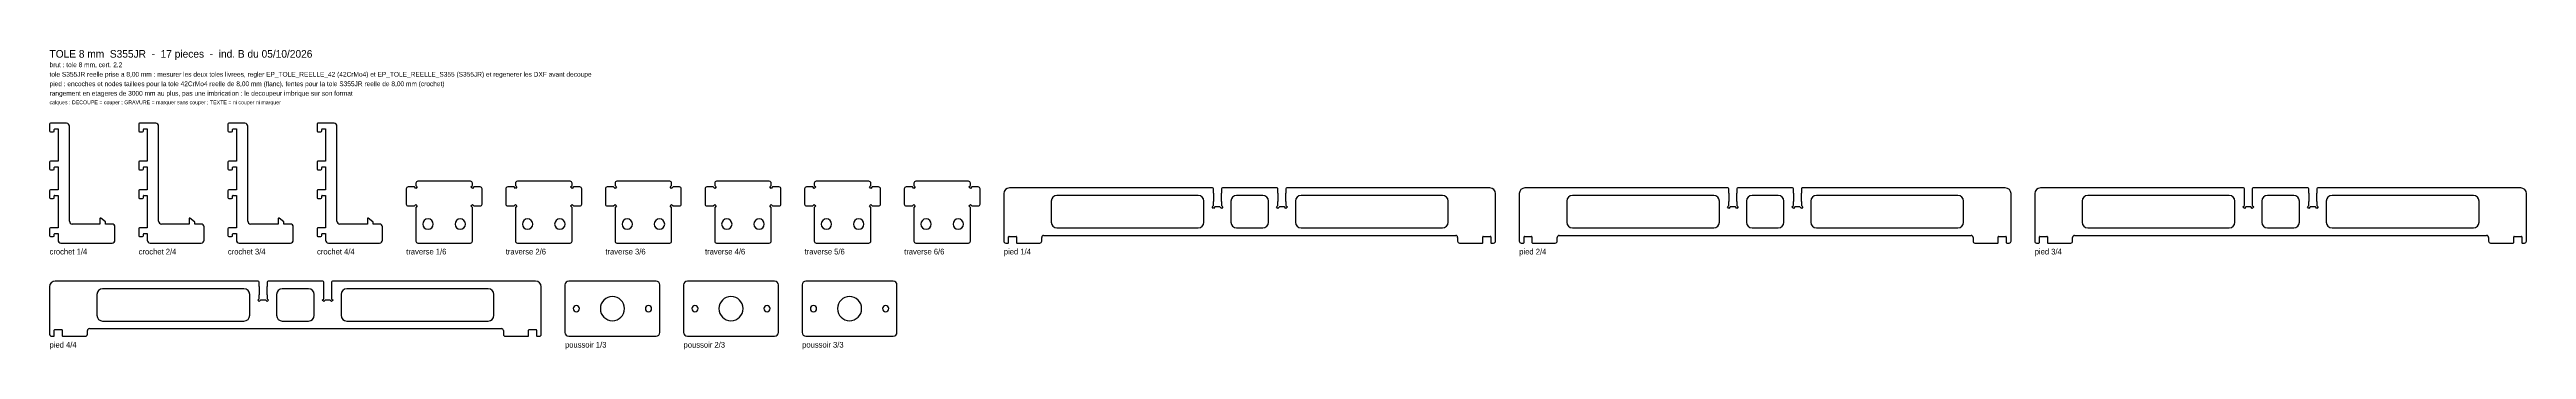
# Model space of a CAD drawing. Header units: millimetres. Extents: x 0 to 2611, y -238 to 77.
import ezdxf

# ---------------------------------------------------------------- set-up
doc = ezdxf.new("R2010")
doc.units = ezdxf.units.MM
doc.layers.add('DECOUPE', color=7, linetype='CONTINUOUS')
doc.layers.add('TEXTE', color=3, linetype='CONTINUOUS')

msp = doc.modelspace()

# ---------------------------------------------------------------- linework, layer by layer
at = {"layer": 'DECOUPE'}
for p, q in [((18, 0), (1, 0)), ((112, 0), (95, 0)), ((206, 0), (189, 0)), ((300, 0), (283, 0)), ((0, -1), (0, -8)), ((1, -9), (4, -9)), ((5, -8), (5, -6.5)), ((5.5, -6), (9, -6)), ((9, -6), (9, -40)), ((21, -103), (21, -3)), ((94, -1), (94, -8)), ((95, -9), (98, -9)), ((99, -8), (99, -6.5)), ((99.5, -6), (103, -6)), ((103, -6), (103, -40)), ((115, -103), (115, -3)), ((188, -1), (188, -8)), ((189, -9), (192, -9)), ((193, -8), (193, -6.5)), ((193.5, -6), (197, -6)), ((197, -6), (197, -40)), ((209, -103), (209, -3)), ((282, -1), (282, -8)), ((283, -9), (286, -9)), ((287, -8), (287, -6.5)), ((287.5, -6), (291, -6)), ((291, -6), (291, -40)), ((303, -103), (303, -3)), ((0, -41), (0, -48)), ((9, -40), (1, -40)), ((1, -49), (4, -49)), ((5, -48), (5, -46.5)), ((5.5, -46), (9, -46)), ((9, -46), (9, -70)), ((94, -41), (94, -48)), ((103, -40), (95, -40)), ((95, -49), (98, -49)), ((99, -48), (99, -46.5)), ((99.5, -46), (103, -46)), ((103, -46), (103, -70)), ((188, -41), (188, -48)), ((197, -40), (189, -40)), ((189, -49), (192, -49)), ((193, -48), (193, -46.5)), ((193.5, -46), (197, -46)), ((197, -46), (197, -70)), ((282, -41), (282, -48)), ((291, -40), (283, -40)), ((283, -49), (286, -49)), ((287, -48), (287, -46.5)), ((287.5, -46), (291, -46)), ((291, -46), (291, -70)), ((0, -71), (0, -78)), ((9, -70), (1, -70)), ((5, -78), (5, -76.5)), ((5.5, -76), (9, -76)), ((9, -76), (9, -110)), ((94, -71), (94, -78)), ((103, -70), (95, -70)), ((99, -78), (99, -76.5)), ((99.5, -76), (103, -76)), ((103, -76), (103, -110)), ((188, -71), (188, -78)), ((197, -70), (189, -70)), ((193, -78), (193, -76.5)), ((193.5, -76), (197, -76)), ((197, -76), (197, -110)), ((282, -71), (282, -78)), ((291, -70), (283, -70)), ((287, -78), (287, -76.5)), ((287.5, -76), (291, -76)), ((291, -76), (291, -110)), ((376, -69), (376, -85)), ((384.7, -67), (378, -67)), ((386.2, -68.5), (384.7, -67)), ((386.2, -63), (386.2, -65.5)), ((386.2, -65.5), (387.7, -67)), ((387.7, -67), (386.2, -68.5)), ((443.8, -61), (388.2, -61)), ((444.3, -67), (445.8, -65.5)), ((445.8, -68.5), (444.3, -67)), ((445.8, -65.5), (445.8, -63)), ((447.3, -67), (445.8, -68.5)), ((454, -67), (447.3, -67)), ((456, -85), (456, -69)), ((481, -69), (481, -85)), ((489.7, -67), (483, -67)), ((491.2, -68.5), (489.7, -67)), ((491.2, -63), (491.2, -65.5)), ((491.2, -65.5), (492.7, -67)), ((492.7, -67), (491.2, -68.5)), ((548.8, -61), (493.2, -61)), ((549.3, -67), (550.8, -65.5)), ((550.8, -68.5), (549.3, -67)), ((550.8, -65.5), (550.8, -63)), ((552.3, -67), (550.8, -68.5)), ((559, -67), (552.3, -67)), ((561, -85), (561, -69)), ((586, -69), (586, -85)), ((594.7, -67), (588, -67)), ((596.2, -68.5), (594.7, -67)), ((596.2, -63), (596.2, -65.5)), ((596.2, -65.5), (597.7, -67)), ((597.7, -67), (596.2, -68.5)), ((653.8, -61), (598.2, -61)), ((654.3, -67), (655.8, -65.5)), ((655.8, -68.5), (654.3, -67)), ((655.8, -65.5), (655.8, -63)), ((657.3, -67), (655.8, -68.5)), ((664, -67), (657.3, -67)), ((666, -85), (666, -69)), ((691, -69), (691, -85)), ((699.7, -67), (693, -67)), ((701.2, -68.5), (699.7, -67)), ((701.2, -63), (701.2, -65.5)), ((701.2, -65.5), (702.7, -67)), ((702.7, -67), (701.2, -68.5)), ((758.8, -61), (703.2, -61)), ((759.3, -67), (760.8, -65.5)), ((760.8, -68.5), (759.3, -67)), ((760.8, -65.5), (760.8, -63)), ((762.3, -67), (760.8, -68.5)), ((769, -67), (762.3, -67)), ((771, -85), (771, -69)), ((796, -69), (796, -85)), ((804.7, -67), (798, -67)), ((806.2, -68.5), (804.7, -67)), ((806.2, -63), (806.2, -65.5)), ((806.2, -65.5), (807.7, -67)), ((807.7, -67), (806.2, -68.5)), ((863.8, -61), (808.2, -61)), ((864.3, -67), (865.8, -65.5)), ((865.8, -68.5), (864.3, -67)), ((865.8, -65.5), (865.8, -63)), ((867.3, -67), (865.8, -68.5)), ((874, -67), (867.3, -67)), ((876, -85), (876, -69)), ((901, -69), (901, -85)), ((909.7, -67), (903, -67)), ((911.2, -68.5), (909.7, -67)), ((911.2, -63), (911.2, -65.5)), ((911.2, -65.5), (912.7, -67)), ((912.7, -67), (911.2, -68.5)), ((968.8, -61), (913.2, -61)), ((969.3, -67), (970.8, -65.5)), ((970.8, -68.5), (969.3, -67)), ((970.8, -65.5), (970.8, -63)), ((972.3, -67), (970.8, -68.5)), ((979, -67), (972.3, -67)), ((981, -85), (981, -69)), ((1006, -74), (1006, -124)), ((1226, -68), (1012, -68)), ((1211, -76), (1062, -76)), ((1227, -73.7), (1227, -69)), ((1227.3, -74), (1227, -73.7)), ((1227.3, -82), (1227.3, -74)), ((1235.4, -73.7), (1235.1, -74)), ((1235.1, -74), (1235.1, -82)), ((1235.4, -69), (1235.4, -73.7)), ((1294, -68), (1236.4, -68)), ((1279, -76), (1251.4, -76)), ((1295, -73.7), (1295, -69)), ((1295.3, -74), (1295, -73.7)), ((1295.3, -82), (1295.3, -74)), ((1303.4, -73.7), (1303.1, -74)), ((1303.1, -74), (1303.1, -82)), ((1303.4, -69), (1303.4, -73.7)), ((1518.4, -68), (1304.4, -68)), ((1468.4, -76), (1319.4, -76)), ((1524.4, -124), (1524.4, -74)), ((1549.4, -74), (1549.4, -124)), ((1769.4, -68), (1555.4, -68)), ((1754.4, -76), (1605.4, -76)), ((1770.4, -73.7), (1770.4, -69)), ((1770.7, -74), (1770.4, -73.7)), ((1770.7, -82), (1770.7, -74)), ((1778.8, -73.7), (1778.5, -74)), ((1778.5, -74), (1778.5, -82)), ((1778.8, -69), (1778.8, -73.7)), ((1837.4, -68), (1779.8, -68)), ((1822.4, -76), (1794.8, -76)), ((1838.4, -73.7), (1838.4, -69)), ((1838.7, -74), (1838.4, -73.7)), ((1838.7, -82), (1838.7, -74)), ((1846.8, -73.7), (1846.5, -74)), ((1846.5, -74), (1846.5, -82)), ((1846.8, -69), (1846.8, -73.7)), ((2061.8, -68), (1847.8, -68)), ((2011.8, -76), (1862.8, -76)), ((2067.8, -124), (2067.8, -74)), ((2092.8, -74), (2092.8, -124)), ((2312.8, -68), (2098.8, -68)), ((2297.8, -76), (2148.8, -76)), ((2313.8, -73.7), (2313.8, -69)), ((2314.1, -74), (2313.8, -73.7)), ((2314.1, -82), (2314.1, -74)), ((2322.2, -73.7), (2321.9, -74)), ((2321.9, -74), (2321.9, -82)), ((2322.2, -69), (2322.2, -73.7)), ((2380.8, -68), (2323.2, -68)), ((2365.8, -76), (2338.2, -76)), ((2381.8, -73.7), (2381.8, -69)), ((2382.1, -74), (2381.8, -73.7)), ((2382.1, -82), (2382.1, -74)), ((2390.2, -73.7), (2389.9, -74)), ((2389.9, -74), (2389.9, -82)), ((2390.2, -69), (2390.2, -73.7)), ((2605.2, -68), (2391.2, -68)), ((2555.2, -76), (2406.2, -76)), ((2611.2, -124), (2611.2, -74)), ((1, -79), (4, -79)), ((53.153016, -100.181295), (53.153016, -106)), ((58.960846, -103.693718), (53.960846, -99.78729)), ((59.153016, -106), (59.153016, -104.087723)), ((95, -79), (98, -79)), ((147.153016, -100.181295), (147.153016, -106)), ((152.960846, -103.693718), (147.960846, -99.78729)), ((153.153016, -106), (153.153016, -104.087723)), ((189, -79), (192, -79)), ((241.153016, -100.181295), (241.153016, -106)), ((246.960846, -103.693718), (241.960846, -99.78729)), ((247.153016, -106), (247.153016, -104.087723)), ((283, -79), (286, -79)), ((335.153016, -100.181295), (335.153016, -106)), ((340.960846, -103.693718), (335.960846, -99.78729)), ((341.153016, -106), (341.153016, -104.087723)), ((378, -87), (384.7, -87)), ((384.7, -87), (386.2, -85.5)), ((386.2, -85.5), (387.7, -87)), ((387.7, -87), (386.2, -88.5)), ((386.2, -88.5), (386.2, -124)), ((444.3, -87), (445.8, -85.5)), ((445.8, -88.5), (444.3, -87)), ((445.8, -85.5), (447.3, -87)), ((445.8, -124), (445.8, -88.5)), ((447.3, -87), (454, -87)), ((483, -87), (489.7, -87)), ((489.7, -87), (491.2, -85.5)), ((491.2, -85.5), (492.7, -87)), ((492.7, -87), (491.2, -88.5)), ((491.2, -88.5), (491.2, -124)), ((549.3, -87), (550.8, -85.5)), ((550.8, -88.5), (549.3, -87)), ((550.8, -85.5), (552.3, -87)), ((550.8, -124), (550.8, -88.5)), ((552.3, -87), (559, -87)), ((588, -87), (594.7, -87)), ((594.7, -87), (596.2, -85.5)), ((596.2, -85.5), (597.7, -87)), ((597.7, -87), (596.2, -88.5)), ((596.2, -88.5), (596.2, -124)), ((654.3, -87), (655.8, -85.5)), ((655.8, -88.5), (654.3, -87)), ((655.8, -85.5), (657.3, -87)), ((655.8, -124), (655.8, -88.5)), ((657.3, -87), (664, -87)), ((693, -87), (699.7, -87)), ((699.7, -87), (701.2, -85.5)), ((701.2, -85.5), (702.7, -87)), ((702.7, -87), (701.2, -88.5)), ((701.2, -88.5), (701.2, -124)), ((759.3, -87), (760.8, -85.5)), ((760.8, -88.5), (759.3, -87)), ((760.8, -85.5), (762.3, -87)), ((760.8, -124), (760.8, -88.5)), ((762.3, -87), (769, -87)), ((798, -87), (804.7, -87)), ((804.7, -87), (806.2, -85.5)), ((806.2, -85.5), (807.7, -87)), ((807.7, -87), (806.2, -88.5)), ((806.2, -88.5), (806.2, -124)), ((864.3, -87), (865.8, -85.5)), ((865.8, -88.5), (864.3, -87)), ((865.8, -85.5), (867.3, -87)), ((865.8, -124), (865.8, -88.5)), ((867.3, -87), (874, -87)), ((903, -87), (909.7, -87)), ((909.7, -87), (911.2, -85.5)), ((911.2, -85.5), (912.7, -87)), ((912.7, -87), (911.2, -88.5)), ((911.2, -88.5), (911.2, -124)), ((969.3, -87), (970.8, -85.5)), ((970.8, -88.5), (969.3, -87)), ((970.8, -85.5), (972.3, -87)), ((970.8, -124), (970.8, -88.5)), ((972.3, -87), (979, -87)), ((1056, -82), (1056, -104)), ((1217, -104), (1217, -82)), ((1225.5, -88), (1227, -86.5)), ((1227, -89.5), (1225.5, -88)), ((1227, -82.3), (1227.3, -82)), ((1227, -86.5), (1227, -82.3)), ((1228.5, -88), (1227, -89.5)), ((1233.9, -88), (1228.5, -88)), ((1235.4, -89.5), (1233.9, -88)), ((1235.1, -82), (1235.4, -82.3)), ((1235.4, -82.3), (1235.4, -86.5)), ((1235.4, -86.5), (1236.9, -88)), ((1236.9, -88), (1235.4, -89.5)), ((1245.4, -82), (1245.4, -104)), ((1285, -104), (1285, -82)), ((1293.5, -88), (1295, -86.5)), ((1295, -89.5), (1293.5, -88)), ((1295, -82.3), (1295.3, -82)), ((1295, -86.5), (1295, -82.3)), ((1296.5, -88), (1295, -89.5)), ((1301.9, -88), (1296.5, -88)), ((1303.4, -89.5), (1301.9, -88)), ((1303.1, -82), (1303.4, -82.3)), ((1303.4, -82.3), (1303.4, -86.5)), ((1303.4, -86.5), (1304.9, -88)), ((1304.9, -88), (1303.4, -89.5)), ((1313.4, -82), (1313.4, -104)), ((1474.4, -104), (1474.4, -82)), ((1599.4, -82), (1599.4, -104)), ((1760.4, -104), (1760.4, -82)), ((1768.9, -88), (1770.4, -86.5)), ((1770.4, -89.5), (1768.9, -88)), ((1770.4, -82.3), (1770.7, -82)), ((1770.4, -86.5), (1770.4, -82.3)), ((1771.9, -88), (1770.4, -89.5)), ((1777.3, -88), (1771.9, -88)), ((1778.8, -89.5), (1777.3, -88)), ((1778.5, -82), (1778.8, -82.3)), ((1778.8, -82.3), (1778.8, -86.5)), ((1778.8, -86.5), (1780.3, -88)), ((1780.3, -88), (1778.8, -89.5)), ((1788.8, -82), (1788.8, -104)), ((1828.4, -104), (1828.4, -82)), ((1836.9, -88), (1838.4, -86.5)), ((1838.4, -89.5), (1836.9, -88)), ((1838.4, -82.3), (1838.7, -82)), ((1838.4, -86.5), (1838.4, -82.3)), ((1839.9, -88), (1838.4, -89.5)), ((1845.3, -88), (1839.9, -88)), ((1846.8, -89.5), (1845.3, -88)), ((1846.5, -82), (1846.8, -82.3)), ((1846.8, -82.3), (1846.8, -86.5)), ((1846.8, -86.5), (1848.3, -88)), ((1848.3, -88), (1846.8, -89.5)), ((1856.8, -82), (1856.8, -104)), ((2017.8, -104), (2017.8, -82)), ((2142.8, -82), (2142.8, -104)), ((2303.8, -104), (2303.8, -82)), ((2312.3, -88), (2313.8, -86.5)), ((2313.8, -89.5), (2312.3, -88)), ((2313.8, -82.3), (2314.1, -82)), ((2313.8, -86.5), (2313.8, -82.3)), ((2315.3, -88), (2313.8, -89.5)), ((2320.7, -88), (2315.3, -88)), ((2322.2, -89.5), (2320.7, -88)), ((2321.9, -82), (2322.2, -82.3)), ((2322.2, -82.3), (2322.2, -86.5)), ((2322.2, -86.5), (2323.7, -88)), ((2323.7, -88), (2322.2, -89.5)), ((2332.2, -82), (2332.2, -104)), ((2371.8, -104), (2371.8, -82)), ((2380.3, -88), (2381.8, -86.5)), ((2381.8, -89.5), (2380.3, -88)), ((2381.8, -82.3), (2382.1, -82)), ((2381.8, -86.5), (2381.8, -82.3)), ((2383.3, -88), (2381.8, -89.5)), ((2388.7, -88), (2383.3, -88)), ((2390.2, -89.5), (2388.7, -88)), ((2389.9, -82), (2390.2, -82.3)), ((2390.2, -82.3), (2390.2, -86.5)), ((2390.2, -86.5), (2391.7, -88)), ((2391.7, -88), (2390.2, -89.5)), ((2400.2, -82), (2400.2, -104)), ((2561.2, -104), (2561.2, -82)), ((0, -111), (0, -118)), ((9, -110), (1, -110)), ((1, -119), (4, -119)), ((5, -118), (5, -116.5)), ((5.5, -116), (9, -116)), ((9, -116), (9, -123)), ((12, -126), (66, -126)), ((53.153016, -106), (24, -106)), ((66, -106), (59.153016, -106)), ((69, -123), (69, -109)), ((94, -111), (94, -118)), ((103, -110), (95, -110)), ((95, -119), (98, -119)), ((99, -118), (99, -116.5)), ((99.5, -116), (103, -116)), ((103, -116), (103, -123)), ((106, -126), (160, -126)), ((147.153016, -106), (118, -106)), ((160, -106), (153.153016, -106)), ((163, -123), (163, -109)), ((188, -111), (188, -118)), ((197, -110), (189, -110)), ((189, -119), (192, -119)), ((193, -118), (193, -116.5)), ((193.5, -116), (197, -116)), ((197, -116), (197, -123)), ((200, -126), (254, -126)), ((241.153016, -106), (212, -106)), ((254, -106), (247.153016, -106)), ((257, -123), (257, -109)), ((282, -111), (282, -118)), ((291, -110), (283, -110)), ((283, -119), (286, -119)), ((287, -118), (287, -116.5)), ((287.5, -116), (291, -116)), ((291, -116), (291, -123)), ((294, -126), (348, -126)), ((335.153016, -106), (306, -106)), ((348, -106), (341.153016, -106)), ((351, -123), (351, -109)), ((388.2, -126), (443.8, -126)), ((493.2, -126), (548.8, -126)), ((598.2, -126), (653.8, -126)), ((703.2, -126), (758.8, -126)), ((808.2, -126), (863.8, -126)), ((913.2, -126), (968.8, -126)), ((1008, -126), (1010.5, -126)), ((1011, -125.5), (1011, -119.5)), ((1011.5, -119), (1018.9, -119)), ((1019.4, -119.5), (1019.4, -125.5)), ((1019.9, -126), (1044, -126)), ((1046, -124), (1046, -120)), ((1048, -118), (1482.4, -118)), ((1062, -110), (1211, -110)), ((1251.4, -110), (1279, -110)), ((1319.4, -110), (1468.4, -110)), ((1484.4, -120), (1484.4, -124)), ((1486.4, -126), (1510.5, -126)), ((1511, -125.5), (1511, -119.5)), ((1511.5, -119), (1518.9, -119)), ((1519.4, -119.5), (1519.4, -125.5)), ((1519.9, -126), (1522.4, -126)), ((1551.4, -126), (1553.9, -126)), ((1554.4, -125.5), (1554.4, -119.5)), ((1554.9, -119), (1562.3, -119)), ((1562.8, -119.5), (1562.8, -125.5)), ((1563.3, -126), (1587.4, -126)), ((1589.4, -124), (1589.4, -120)), ((1591.4, -118), (2025.8, -118)), ((1605.4, -110), (1754.4, -110)), ((1794.8, -110), (1822.4, -110)), ((1862.8, -110), (2011.8, -110)), ((2027.8, -120), (2027.8, -124)), ((2029.8, -126), (2053.9, -126)), ((2054.4, -125.5), (2054.4, -119.5)), ((2054.9, -119), (2062.3, -119)), ((2062.8, -119.5), (2062.8, -125.5)), ((2063.3, -126), (2065.8, -126)), ((2094.8, -126), (2097.3, -126)), ((2097.8, -125.5), (2097.8, -119.5)), ((2098.3, -119), (2105.7, -119)), ((2106.2, -119.5), (2106.2, -125.5)), ((2106.7, -126), (2130.8, -126)), ((2132.8, -124), (2132.8, -120)), ((2134.8, -118), (2569.2, -118)), ((2148.8, -110), (2297.8, -110)), ((2338.2, -110), (2365.8, -110)), ((2406.2, -110), (2555.2, -110)), ((2571.2, -120), (2571.2, -124)), ((2573.2, -126), (2597.3, -126)), ((2597.8, -125.5), (2597.8, -119.5)), ((2598.3, -119), (2605.7, -119)), ((2606.2, -119.5), (2606.2, -125.5)), ((2606.7, -126), (2609.2, -126)), ((0, -172), (0, -222)), ((220, -166), (6, -166)), ((50, -180), (50, -202)), ((205, -174), (56, -174)), ((211, -202), (211, -180)), ((221, -171.7), (221, -167)), ((221.3, -172), (221, -171.7)), ((221, -180.3), (221.3, -180)), ((221, -184.5), (221, -180.3)), ((221.3, -180), (221.3, -172)), ((229.4, -171.7), (229.1, -172)), ((229.1, -172), (229.1, -180)), ((229.1, -180), (229.4, -180.3)), ((229.4, -167), (229.4, -171.7)), ((229.4, -180.3), (229.4, -184.5)), ((288, -166), (230.4, -166)), ((239.4, -180), (239.4, -202)), ((273, -174), (245.4, -174)), ((279, -202), (279, -180)), ((289, -171.7), (289, -167)), ((289.3, -172), (289, -171.7)), ((289, -180.3), (289.3, -180)), ((289, -184.5), (289, -180.3)), ((289.3, -180), (289.3, -172)), ((297.4, -171.7), (297.1, -172)), ((297.1, -172), (297.1, -180)), ((297.1, -180), (297.4, -180.3)), ((297.4, -167), (297.4, -171.7)), ((297.4, -180.3), (297.4, -184.5)), ((512.4, -166), (298.4, -166)), ((307.4, -180), (307.4, -202)), ((462.4, -174), (313.4, -174)), ((468.4, -202), (468.4, -180)), ((518.4, -222), (518.4, -172)), ((543.4, -170), (543.4, -220)), ((639.4, -166), (547.4, -166)), ((643.4, -220), (643.4, -170)), ((668.4, -170), (668.4, -220)), ((764.4, -166), (672.4, -166)), ((768.4, -220), (768.4, -170)), ((793.4, -170), (793.4, -220)), ((889.4, -166), (797.4, -166)), ((893.4, -220), (893.4, -170)), ((56, -208), (205, -208)), ((219.5, -186), (221, -184.5)), ((221, -187.5), (219.5, -186)), ((222.5, -186), (221, -187.5)), ((227.9, -186), (222.5, -186)), ((229.4, -187.5), (227.9, -186)), ((229.4, -184.5), (230.9, -186)), ((230.9, -186), (229.4, -187.5)), ((245.4, -208), (273, -208)), ((287.5, -186), (289, -184.5)), ((289, -187.5), (287.5, -186)), ((290.5, -186), (289, -187.5)), ((295.9, -186), (290.5, -186)), ((297.4, -187.5), (295.9, -186)), ((297.4, -184.5), (298.9, -186)), ((298.9, -186), (297.4, -187.5)), ((313.4, -208), (462.4, -208)), ((2, -224), (4.5, -224)), ((5, -223.5), (5, -217.5)), ((5.5, -217), (12.9, -217)), ((13.4, -217.5), (13.4, -223.5)), ((13.9, -224), (38, -224)), ((40, -222), (40, -218)), ((42, -216), (476.4, -216)), ((478.4, -218), (478.4, -222)), ((480.4, -224), (504.5, -224)), ((505, -223.5), (505, -217.5)), ((505.5, -217), (512.9, -217)), ((513.4, -217.5), (513.4, -223.5)), ((513.9, -224), (516.4, -224)), ((547.4, -224), (639.4, -224)), ((672.4, -224), (764.4, -224)), ((797.4, -224), (889.4, -224))]:
    msp.add_line(p, q, dxfattribs=at)
for centre, radius, start, end in [((1, -1), 1, 90, 180), ((18, -3), 3, 360, 90), ((95, -1), 1, 90, 180), ((112, -3), 3, 360, 90), ((189, -1), 1, 90, 180), ((206, -3), 3, 360, 90), ((283, -1), 1, 90, 180), ((300, -3), 3, 360, 90), ((1, -8), 1, 180, 270), ((4, -8), 1, 270, 0), ((5.5, -6.5), 0.5, 90, 180), ((95, -8), 1, 180, 270), ((98, -8), 1, 270, 0), ((99.5, -6.5), 0.5, 90, 180), ((189, -8), 1, 180, 270), ((192, -8), 1, 270, 0), ((193.5, -6.5), 0.5, 90, 180), ((283, -8), 1, 180, 270), ((286, -8), 1, 270, 0), ((287.5, -6.5), 0.5, 90, 180), ((1, -41), 1, 90, 180), ((1, -48), 1, 180, 270), ((4, -48), 1, 270, 0), ((5.5, -46.5), 0.5, 90, 180), ((95, -41), 1, 90, 180), ((95, -48), 1, 180, 270), ((98, -48), 1, 270, 0), ((99.5, -46.5), 0.5, 90, 180), ((189, -41), 1, 90, 180), ((189, -48), 1, 180, 270), ((192, -48), 1, 270, 0), ((193.5, -46.5), 0.5, 90, 180), ((283, -41), 1, 90, 180), ((283, -48), 1, 180, 270), ((286, -48), 1, 270, 0), ((287.5, -46.5), 0.5, 90, 180), ((1, -71), 1, 90, 180), ((1, -78), 1, 180, 270), ((4, -78), 1, 270, 0), ((5.5, -76.5), 0.5, 90, 180), ((95, -71), 1, 90, 180), ((95, -78), 1, 180, 270), ((98, -78), 1, 270, 0), ((99.5, -76.5), 0.5, 90, 180), ((189, -71), 1, 90, 180), ((189, -78), 1, 180, 270), ((192, -78), 1, 270, 0), ((193.5, -76.5), 0.5, 90, 180), ((283, -71), 1, 90, 180), ((283, -78), 1, 180, 270), ((286, -78), 1, 270, 0), ((287.5, -76.5), 0.5, 90, 180), ((378, -69), 2, 90, 180), ((388.2, -63), 2, 90, 180), ((443.8, -63), 2, 0, 90), ((454, -69), 2, 0, 90), ((483, -69), 2, 90, 180), ((493.2, -63), 2, 90, 180), ((548.8, -63), 2, 0, 90), ((559, -69), 2, 0, 90), ((588, -69), 2, 90, 180), ((598.2, -63), 2, 90, 180), ((653.8, -63), 2, 0, 90), ((664, -69), 2, 0, 90), ((693, -69), 2, 90, 180), ((703.2, -63), 2, 90, 180), ((758.8, -63), 2, 0, 90), ((769, -69), 2, 0, 90), ((798, -69), 2, 90, 180), ((808.2, -63), 2, 90, 180), ((863.8, -63), 2, 0, 90), ((874, -69), 2, 0, 90), ((903, -69), 2, 90, 180), ((913.2, -63), 2, 90, 180), ((968.8, -63), 2, 0, 90), ((979, -69), 2, 0, 90), ((1012, -74), 6, 90, 180), ((1062, -82), 6, 90, 180), ((1211, -82), 6, 0, 90), ((1226, -69), 1, 0, 90), ((1236.4, -69), 1, 90, 180), ((1251.4, -82), 6, 90, 180), ((1279, -82), 6, 0, 90), ((1294, -69), 1, 0, 90), ((1304.4, -69), 1, 90, 180), ((1319.4, -82), 6, 90, 180), ((1468.4, -82), 6, 0, 90), ((1518.4, -74), 6, 0, 90), ((1555.4, -74), 6, 90, 180), ((1605.4, -82), 6, 90, 180), ((1754.4, -82), 6, 0, 90), ((1769.4, -69), 1, 0, 90), ((1779.8, -69), 1, 90, 180), ((1794.8, -82), 6, 90, 180), ((1822.4, -82), 6, 0, 90), ((1837.4, -69), 1, 0, 90), ((1847.8, -69), 1, 90, 180), ((1862.8, -82), 6, 90, 180), ((2011.8, -82), 6, 0, 90), ((2061.8, -74), 6, 0, 90), ((2098.8, -74), 6, 90, 180), ((2148.8, -82), 6, 90, 180), ((2297.8, -82), 6, 0, 90), ((2312.8, -69), 1, 0, 90), ((2323.2, -69), 1, 90, 180), ((2338.2, -82), 6, 90, 180), ((2365.8, -82), 6, 0, 90), ((2380.8, -69), 1, 0, 90), ((2391.2, -69), 1, 90, 180), ((2406.2, -82), 6, 90, 180), ((2555.2, -82), 6, 0, 90), ((2605.2, -74), 6, 0, 90), ((24, -103), 3, 180, 270), ((53.653016, -100.181295), 0.5, 52, 180), ((58.653016, -104.087723), 0.5, 0, 52), ((118, -103), 3, 180, 270), ((147.653016, -100.181295), 0.5, 52, 180), ((152.653016, -104.087723), 0.5, 0, 52), ((212, -103), 3, 180, 270), ((241.653016, -100.181295), 0.5, 52, 180), ((246.653016, -104.087723), 0.5, 0, 52), ((306, -103), 3, 180, 270), ((335.653016, -100.181295), 0.5, 52, 180), ((340.653016, -104.087723), 0.5, 0, 52), ((378, -85), 2, 180, 270), ((399, -106), 5.5, 0, 180), ((433, -106), 5.5, 0, 180), ((454, -85), 2, 270, 0), ((483, -85), 2, 180, 270), ((504, -106), 5.5, 0, 180), ((538, -106), 5.5, 0, 180), ((559, -85), 2, 270, 0), ((588, -85), 2, 180, 270), ((609, -106), 5.5, 0, 180), ((643, -106), 5.5, 0, 180), ((664, -85), 2, 270, 0), ((693, -85), 2, 180, 270), ((714, -106), 5.5, 0, 180), ((748, -106), 5.5, 0, 180), ((769, -85), 2, 270, 0), ((798, -85), 2, 180, 270), ((819, -106), 5.5, 0, 180), ((853, -106), 5.5, 0, 180), ((874, -85), 2, 270, 0), ((903, -85), 2, 180, 270), ((924, -106), 5.5, 0, 180), ((958, -106), 5.5, 0, 180), ((979, -85), 2, 270, 0), ((1062, -104), 6, 180, 270), ((1211, -104), 6, 270, 0), ((1251.4, -104), 6, 180, 270), ((1279, -104), 6, 270, 0), ((1319.4, -104), 6, 180, 270), ((1468.4, -104), 6, 270, 0), ((1605.4, -104), 6, 180, 270), ((1754.4, -104), 6, 270, 0), ((1794.8, -104), 6, 180, 270), ((1822.4, -104), 6, 270, 0), ((1862.8, -104), 6, 180, 270), ((2011.8, -104), 6, 270, 0), ((2148.8, -104), 6, 180, 270), ((2297.8, -104), 6, 270, 0), ((2338.2, -104), 6, 180, 270), ((2365.8, -104), 6, 270, 0), ((2406.2, -104), 6, 180, 270), ((2555.2, -104), 6, 270, 0), ((1, -111), 1, 90, 180), ((1, -118), 1, 180, 270), ((4, -118), 1, 270, 0), ((5.5, -116.5), 0.5, 90, 180), ((12, -123), 3, 180, 270), ((66, -109), 3, 0, 90), ((66, -123), 3, 270, 0), ((95, -111), 1, 90, 180), ((95, -118), 1, 180, 270), ((98, -118), 1, 270, 0), ((99.5, -116.5), 0.5, 90, 180), ((106, -123), 3, 180, 270), ((160, -109), 3, 0, 90), ((160, -123), 3, 270, 0), ((189, -111), 1, 90, 180), ((189, -118), 1, 180, 270), ((192, -118), 1, 270, 0), ((193.5, -116.5), 0.5, 90, 180), ((200, -123), 3, 180, 270), ((254, -109), 3, 0, 90), ((254, -123), 3, 270, 0), ((283, -111), 1, 90, 180), ((283, -118), 1, 180, 270), ((286, -118), 1, 270, 0), ((287.5, -116.5), 0.5, 90, 180), ((294, -123), 3, 180, 270), ((348, -109), 3, 0, 90), ((348, -123), 3, 270, 0), ((388.2, -124), 2, 180, 270), ((399, -106), 5.5, 180, 0), ((433, -106), 5.5, 180, 0), ((443.8, -124), 2, 270, 0), ((493.2, -124), 2, 180, 270), ((504, -106), 5.5, 180, 0), ((538, -106), 5.5, 180, 0), ((548.8, -124), 2, 270, 0), ((598.2, -124), 2, 180, 270), ((609, -106), 5.5, 180, 0), ((643, -106), 5.5, 180, 0), ((653.8, -124), 2, 270, 0), ((703.2, -124), 2, 180, 270), ((714, -106), 5.5, 180, 0), ((748, -106), 5.5, 180, 0), ((758.8, -124), 2, 270, 0), ((808.2, -124), 2, 180, 270), ((819, -106), 5.5, 180, 0), ((853, -106), 5.5, 180, 0), ((863.8, -124), 2, 270, 0), ((913.2, -124), 2, 180, 270), ((924, -106), 5.5, 180, 0), ((958, -106), 5.5, 180, 0), ((968.8, -124), 2, 270, 0), ((1008, -124), 2, 180, 270), ((1010.5, -125.5), 0.5, 270, 0), ((1011.5, -119.5), 0.5, 90, 180), ((1018.9, -119.5), 0.5, 0, 90), ((1019.9, -125.5), 0.5, 180, 270), ((1044, -124), 2, 270, 0), ((1048, -120), 2, 90, 180), ((1482.4, -120), 2, 0, 90), ((1486.4, -124), 2, 180, 270), ((1510.5, -125.5), 0.5, 270, 0), ((1511.5, -119.5), 0.5, 90, 180), ((1518.9, -119.5), 0.5, 0, 90), ((1519.9, -125.5), 0.5, 180, 270), ((1522.4, -124), 2, 270, 0), ((1551.4, -124), 2, 180, 270), ((1553.9, -125.5), 0.5, 270, 0), ((1554.9, -119.5), 0.5, 90, 180), ((1562.3, -119.5), 0.5, 0, 90), ((1563.3, -125.5), 0.5, 180, 270), ((1587.4, -124), 2, 270, 0), ((1591.4, -120), 2, 90, 180), ((2025.8, -120), 2, 0, 90), ((2029.8, -124), 2, 180, 270), ((2053.9, -125.5), 0.5, 270, 0), ((2054.9, -119.5), 0.5, 90, 180), ((2062.3, -119.5), 0.5, 0, 90), ((2063.3, -125.5), 0.5, 180, 270), ((2065.8, -124), 2, 270, 0), ((2094.8, -124), 2, 180, 270), ((2097.3, -125.5), 0.5, 270, 0), ((2098.3, -119.5), 0.5, 90, 180), ((2105.7, -119.5), 0.5, 0, 90), ((2106.7, -125.5), 0.5, 180, 270), ((2130.8, -124), 2, 270, 0), ((2134.8, -120), 2, 90, 180), ((2569.2, -120), 2, 0, 90), ((2573.2, -124), 2, 180, 270), ((2597.3, -125.5), 0.5, 270, 0), ((2598.3, -119.5), 0.5, 90, 180), ((2605.7, -119.5), 0.5, 0, 90), ((2606.7, -125.5), 0.5, 180, 270), ((2609.2, -124), 2, 270, 0), ((6, -172), 6, 90, 180), ((56, -180), 6, 90, 180), ((205, -180), 6, 0, 90), ((220, -167), 1, 0, 90), ((230.4, -167), 1, 90, 180), ((245.4, -180), 6, 90, 180), ((273, -180), 6, 0, 90), ((288, -167), 1, 0, 90), ((298.4, -167), 1, 90, 180), ((313.4, -180), 6, 90, 180), ((462.4, -180), 6, 0, 90), ((512.4, -172), 6, 0, 90), ((547.4, -170), 4, 90, 180), ((593.4, -195), 12.7, 0, 180), ((639.4, -170), 4, 0, 90), ((672.4, -170), 4, 90, 180), ((718.4, -195), 12.7, 0, 180), ((764.4, -170), 4, 0, 90), ((797.4, -170), 4, 90, 180), ((843.4, -195), 12.7, 0, 180), ((889.4, -170), 4, 0, 90), ((56, -202), 6, 180, 270), ((205, -202), 6, 270, 0), ((245.4, -202), 6, 180, 270), ((273, -202), 6, 270, 0), ((313.4, -202), 6, 180, 270), ((462.4, -202), 6, 270, 0), ((555.4, -195), 3.3, 0, 180), ((555.4, -195), 3.3, 180, 0), ((593.4, -195), 12.7, 180, 0), ((631.4, -195), 3.3, 0, 180), ((631.4, -195), 3.3, 180, 0), ((680.4, -195), 3.3, 0, 180), ((680.4, -195), 3.3, 180, 0), ((718.4, -195), 12.7, 180, 0), ((756.4, -195), 3.3, 0, 180), ((756.4, -195), 3.3, 180, 0), ((805.4, -195), 3.3, 0, 180), ((805.4, -195), 3.3, 180, 0), ((843.4, -195), 12.7, 180, 0), ((881.4, -195), 3.3, 0, 180), ((881.4, -195), 3.3, 180, 0), ((2, -222), 2, 180, 270), ((4.5, -223.5), 0.5, 270, 0), ((5.5, -217.5), 0.5, 90, 180), ((12.9, -217.5), 0.5, 0, 90), ((13.9, -223.5), 0.5, 180, 270), ((38, -222), 2, 270, 0), ((42, -218), 2, 90, 180), ((476.4, -218), 2, 0, 90), ((480.4, -222), 2, 180, 270), ((504.5, -223.5), 0.5, 270, 0), ((505.5, -217.5), 0.5, 90, 180), ((512.9, -217.5), 0.5, 0, 90), ((513.9, -223.5), 0.5, 180, 270), ((516.4, -222), 2, 270, 0), ((547.4, -220), 4, 180, 270), ((639.4, -220), 4, 270, 0), ((672.4, -220), 4, 180, 270), ((764.4, -220), 4, 270, 0), ((797.4, -220), 4, 180, 270), ((889.4, -220), 4, 270, 0)]:
    msp.add_arc(centre, radius, start, end, dxfattribs=at)

# ---------------------------------------------------------------- texts
at = {"layer": 'TEXTE'}
for s, height, p in [('tole S355JR reelle prise a 8,00 mm : mesurer les deux toles livrees, regler EP_TOLE_REELLE_42 (42CrMo4) et EP_TOLE_REELLE_S355 (S355JR) et regenerer les DXF avant decoupe', 5, (0, 49)), ('TOLE 8 mm  S355JR  -  17 pieces  -  ind. B du 05/10/2026', 8, (0, 69)), ('brut : tole 8 mm, cert. 2.2', 5, (0, 59)), ('pied : encoches et nodes taillees pour la tole 42CrMo4 reelle de 8,00 mm (flanc), fentes pour la tole S355JR reelle de 8,00 mm (crochet)', 5, (0, 39)), ('rangement en etageres de 3000 mm au plus, pas une imbrication : le decoupeur imbrique sur son format', 5, (0, 29)), ('calques : DECOUPE = couper ; GRAVURE = marquer sans couper ; TEXTE = ni couper ni marquer', 4, (0, 20)), ('crochet 1/4', 6, (0, -138)), ('crochet 2/4', 6, (94, -138)), ('crochet 3/4', 6, (188, -138)), ('crochet 4/4', 6, (282, -138)), ('traverse 1/6', 6, (376, -138)), ('traverse 2/6', 6, (481, -138)), ('traverse 3/6', 6, (586, -138)), ('traverse 4/6', 6, (691, -138)), ('traverse 5/6', 6, (796, -138)), ('traverse 6/6', 6, (901, -138)), ('pied 1/4', 6, (1006, -138)), ('pied 2/4', 6, (1549.4, -138)), ('pied 3/4', 6, (2092.8, -138)), ('pied 4/4', 6, (0, -236)), ('poussoir 1/3', 6, (543.4, -236)), ('poussoir 2/3', 6, (668.4, -236)), ('poussoir 3/3', 6, (793.4, -236))]:
    msp.add_text(s, height=height, dxfattribs=at).set_placement(p)

doc.saveas('drawing.dxf')
